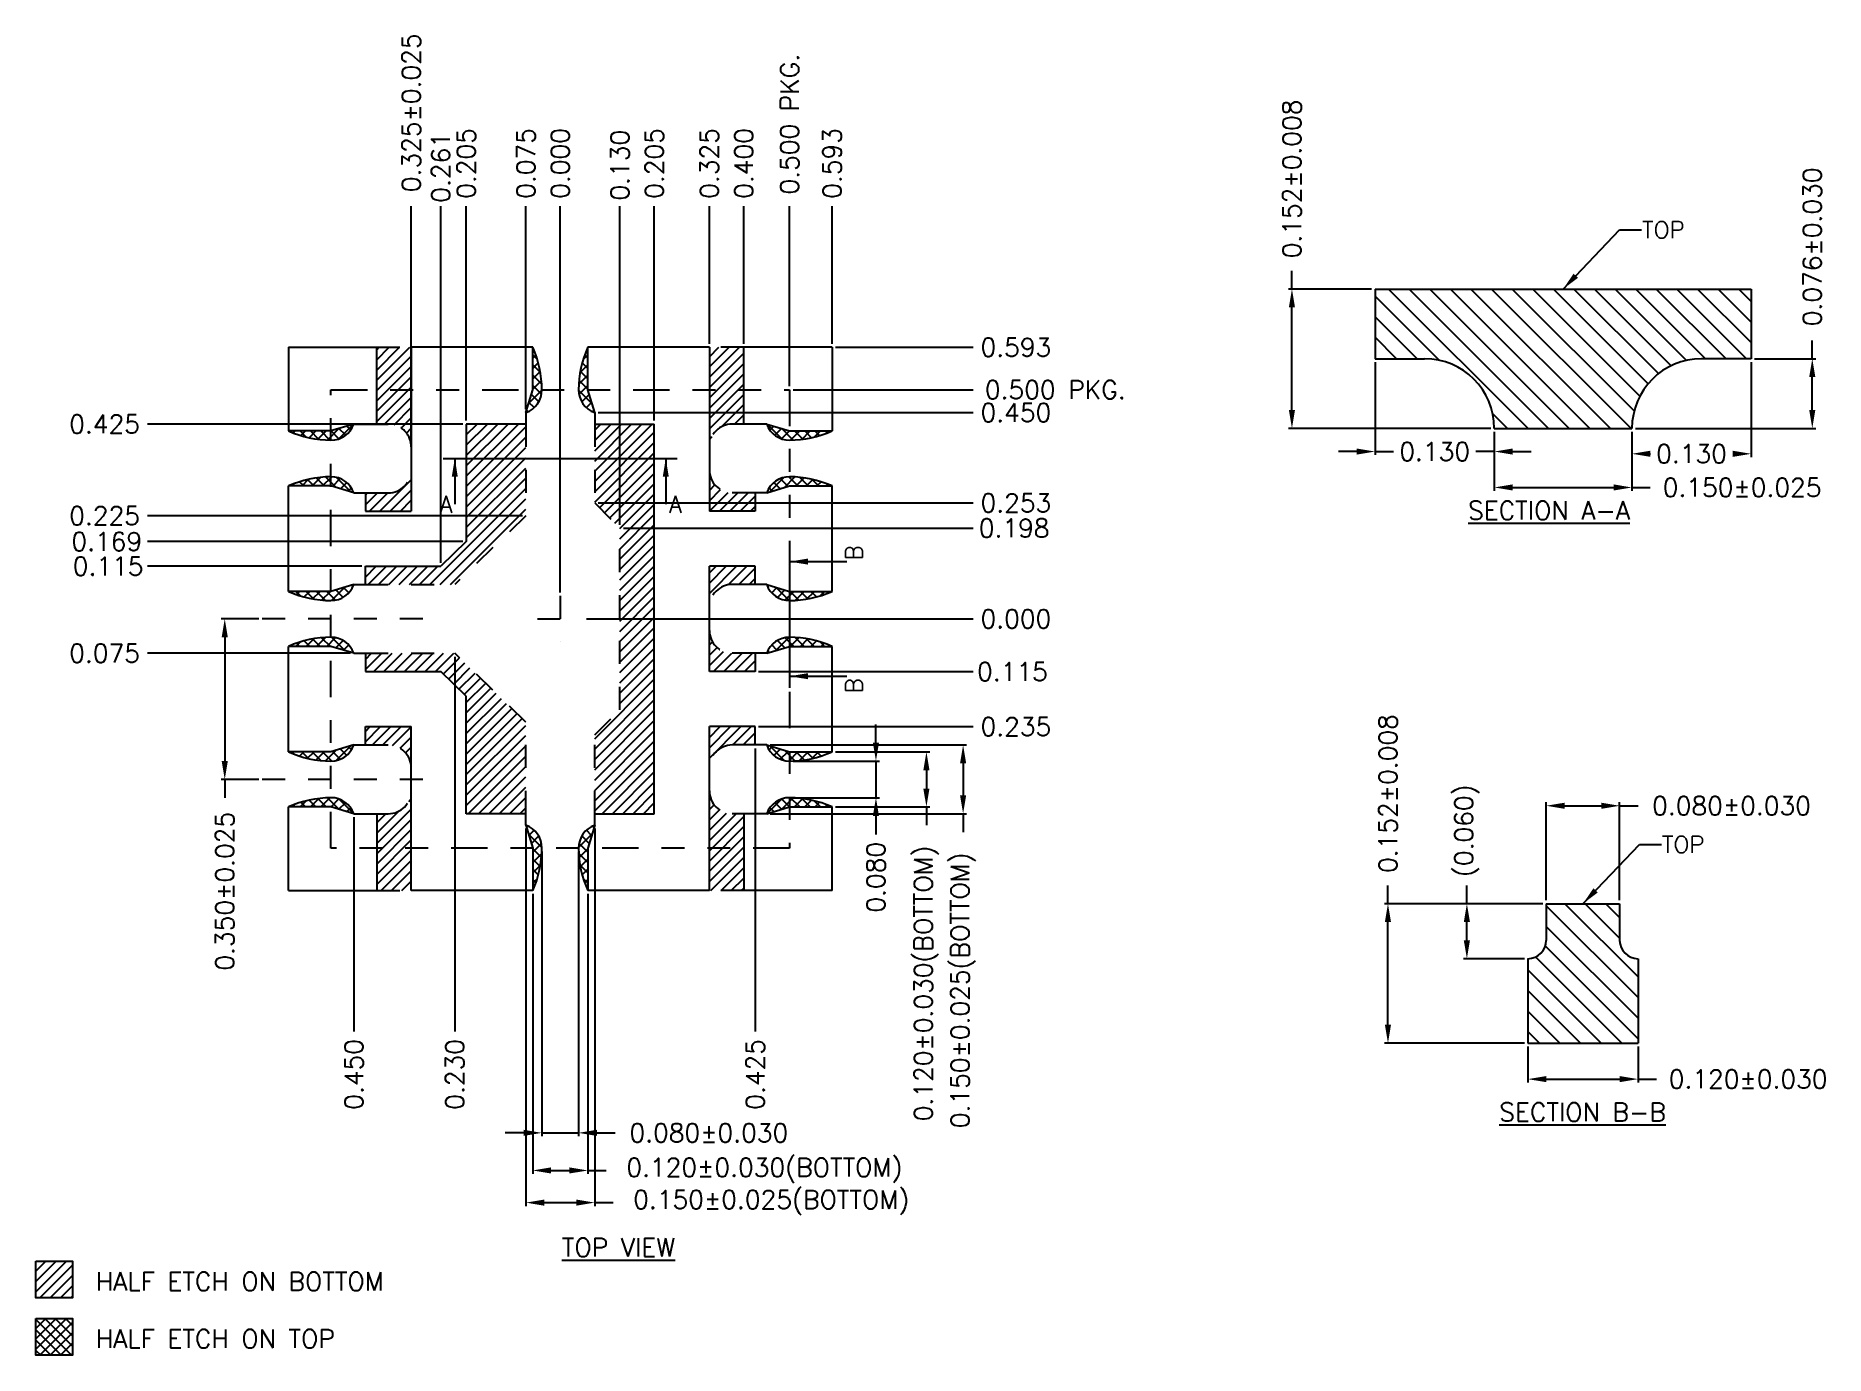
# Model space of a CAD drawing. Header units: millimetres. Extents: x 425.67 to 433.47, y 107.94 to 113.69.
import ezdxf
from ezdxf.enums import TextEntityAlignment as Align

# ---------------------------------------------------------------- set-up
doc = ezdxf.new("R2010")
doc.units = ezdxf.units.MM
doc.header["$LTSCALE"] = 0.5
doc.header["$PDMODE"] = 98
for name, pattern in [('CENTER', [50.8, 31.75, -6.35, 6.35, -6.35]), ('HIDDEN', [0.375, 0.25, -0.125]), ('PHANTOM2', [31.75, 15.875, -3.175, 3.175, -3.175, 3.175, -3.175])]:
    doc.linetypes.add(name, pattern=pattern)
for name, color, linetype in [('1D', 4, 'Continuous'), ('BTM', 7, 'HIDDEN'), ('CEN', 2, 'CENTER'), ('DIM', 3, 'Continuous'), ('HEB', 4, 'Continuous'), ('HET', 6, 'Continuous'), ('PKG', 1, 'PHANTOM2')]:
    doc.layers.add(name, color=color, linetype=linetype)
doc.styles.add('ADESK1', font='romans')
doc.styles.add('Chinese', font='SimSun.ttf', dxfattribs={"height": 5})
doc.styles.add('SIMPLEX', font='simplex.shx')
doc.dimstyles.new('Standard4', dxfattribs={"dimtxt": 0.08, "dimasz": 0.08, "dimexe": 0.015, "dimexo": 0.015, "dimgap": 0.027, "dimtad": 1, "dimdec": 3, "dimlfac": 0.5, "dimrnd": 0.0005, "dimzin": 1, "dimtxsty": 'SIMPLEX', "dimcen": 0.1905, "dimclrd": 256, "dimclre": 256, "dimclrt": 256, "dimazin": 3, "dimtp": 0.03, "dimtm": 0.05, "dimtfac": 0.8, "dimtdec": 3, "dimtmove": 0, "dimatfit": 3, "dimfxl": 0.05, "dimtzin": 4, "dimlwd": -1, "dimlwe": -1})
pattern_1 = [(45, (427.95316, 111.149152), (-0.02245064, 0.02245064), []), (135, (427.95316, 111.149152), (-0.02245064, -0.02245064), [])]

msp = doc.modelspace()

# ---------------------------------------------------------------- texts
at = {"style": 'ADESK1'}
for p in [(427.4274, 111.612), (428.4274, 111.612)]:
    msp.add_text('A', height=0.0736, dxfattribs=at).set_placement(p)
for p in [(429.2709, 111.4046), (429.2709, 110.8246)]:
    msp.add_text('B', height=0.0736, rotation=90, dxfattribs=at).set_placement(p)
at = {"layer": '1D', "style": 'ADESK1'}
for p in [(432.6705, 112.8095), (432.7569, 110.1281)]:
    msp.add_text('TOP', height=0.07363, dxfattribs=at).set_placement(p)
at = {"layer": '1D', "linetype": 'ByBlock', "style": 'SIMPLEX'}
msp.add_text('%%UTOP VIEW', height=0.08, dxfattribs=at).set_placement((427.96, 108.4073), align=Align.MIDDLE_LEFT)
at = {"layer": '1D', "ltscale": 0.1, "char_height": 0.08, "width": 0.838553, "attachment_point": 1, "style": 'Chinese'}
for s, insert in [('{\\Fsimplex|c0;\\LSECTION \\Fsimplex|c134;A\\Fsimplex|c0;-\\Fsimplex|c134;A}', (431.9115, 111.6625)), ('{\\Fsimplex|c0;\\LSECTION \\Fsimplex|c134;B\\Fsimplex|c0;-\\Fsimplex|c134;B}', (432.0475, 109.0377))]:
    msp.add_mtext(s, dxfattribs=dict(at, insert=insert))
at = {"layer": 'HEB', "linetype": 'ByBlock', "style": 'SIMPLEX'}
msp.add_text('HALF ETCH ON BOTTOM', height=0.08, dxfattribs=at).set_placement((425.928, 108.2589), align=Align.MIDDLE_LEFT)
at = {"layer": 'HET', "linetype": 'ByBlock', "style": 'SIMPLEX'}
msp.add_text('HALF ETCH ON TOP', height=0.08, dxfattribs=at).set_placement((425.928, 108.0089), align=Align.MIDDLE_LEFT)

# ---------------------------------------------------------------- blocks, each defined once
blk = doc.blocks.new('*D101')
at = {"layer": 'Defpoints', "color": 0, "ltscale": 0.001, "transparency": 16777216}
for p in [(428.9532, 112.1492), (429.7532, 112.1492), (427.9532, 111.1492)]:
    blk.add_point(p, dxfattribs=at)
at = {"layer": 'DIM', "ltscale": 0.001, "transparency": 16777216}
blk.add_line((428.9682, 112.1492), (429.7532, 112.1492), dxfattribs=at)
at = {"layer": 'DIM', "color": 1, "ltscale": 0.001, "transparency": 16777216, "insert": (430.1116, 112.1492), "char_height": 0.08, "attachment_point": 5, "style": 'SIMPLEX'}
blk.add_mtext('\\A1;0.500 PKG.', dxfattribs=at)
blk = doc.blocks.new('*D102')
at = {"layer": 'Defpoints', "color": 0, "ltscale": 0.001, "transparency": 16777216}
for p in [(428.9532, 112.9492), (428.9532, 112.1492), (427.9532, 111.1492)]:
    blk.add_point(p, dxfattribs=at)
at = {"layer": 'DIM', "ltscale": 0.001, "transparency": 16777216}
blk.add_line((428.9532, 112.1642), (428.9532, 112.9492), dxfattribs=at)
at = {"layer": 'DIM', "color": 1, "ltscale": 0.001, "transparency": 16777216, "insert": (428.9532, 113.3076), "char_height": 0.08, "attachment_point": 5, "rotation": 90, "style": 'SIMPLEX'}
blk.add_mtext('\\A1;0.500 PKG.', dxfattribs=at)
blk = doc.blocks.new('*D103')
at = {"layer": 'Defpoints', "color": 0, "ltscale": 0.001, "transparency": 16777216}
for p in [(429.1382, 112.3342), (429.7532, 112.3342), (427.9532, 111.1492)]:
    blk.add_point(p, dxfattribs=at)
at = {"layer": 'DIM', "ltscale": 0.001, "transparency": 16777216}
blk.add_line((429.1532, 112.3342), (429.7532, 112.3342), dxfattribs=at)
at = {"layer": 'DIM', "ltscale": 0.001, "transparency": 16777216, "insert": (429.9402, 112.3342), "char_height": 0.08, "attachment_point": 5, "style": 'SIMPLEX'}
blk.add_mtext('\\A1;0.593', dxfattribs=at)
blk = doc.blocks.new('*D104')
at = {"layer": 'Defpoints', "color": 0, "ltscale": 0.001, "transparency": 16777216}
for p in [(429.1382, 112.9492), (429.1382, 112.3342), (427.9532, 111.1492)]:
    blk.add_point(p, dxfattribs=at)
at = {"layer": 'DIM', "ltscale": 0.001, "transparency": 16777216}
blk.add_line((429.1382, 112.3492), (429.1382, 112.9492), dxfattribs=at)
at = {"layer": 'DIM', "ltscale": 0.001, "transparency": 16777216, "insert": (429.1382, 113.1362), "char_height": 0.08, "attachment_point": 5, "rotation": 90, "style": 'SIMPLEX'}
blk.add_mtext('\\A1;0.593', dxfattribs=at)
blk = doc.blocks.new('*D105')
at = {"layer": 'Defpoints', "color": 0, "ltscale": 0.001, "transparency": 16777216}
for p in [(427.9532, 112.9492), (427.9532, 111.2492), (427.9532, 111.1492)]:
    blk.add_point(p, dxfattribs=at)
at = {"layer": 'DIM', "ltscale": 0.001, "transparency": 16777216}
blk.add_line((427.9532, 111.2642), (427.9532, 112.9492), dxfattribs=at)
at = {"layer": 'DIM', "ltscale": 0.001, "transparency": 16777216, "insert": (427.9532, 113.1362), "char_height": 0.08, "attachment_point": 5, "rotation": 90, "style": 'SIMPLEX'}
blk.add_mtext('\\A1;0.000', dxfattribs=at)
blk = doc.blocks.new('*D106')
at = {"layer": 'Defpoints', "color": 0, "ltscale": 0.001, "transparency": 16777216}
for p in [(427.9532, 111.1492), (428.0532, 111.1492), (429.7532, 111.1492)]:
    blk.add_point(p, dxfattribs=at)
at = {"layer": 'DIM', "ltscale": 0.001, "transparency": 16777216}
blk.add_line((428.0682, 111.1492), (429.7532, 111.1492), dxfattribs=at)
at = {"layer": 'DIM', "ltscale": 0.001, "transparency": 16777216, "insert": (429.9402, 111.1492), "char_height": 0.08, "attachment_point": 5, "style": 'SIMPLEX'}
blk.add_mtext('\\A1;0.000', dxfattribs=at)
blk = doc.blocks.new('*D107')
at = {"layer": 'Defpoints', "color": 0, "ltscale": 0.001, "transparency": 16777216}
for p in [(428.7532, 112.9492), (428.7532, 112.3342), (427.9532, 111.1492)]:
    blk.add_point(p, dxfattribs=at)
at = {"layer": 'DIM', "ltscale": 0.001, "transparency": 16777216}
blk.add_line((428.7532, 112.3492), (428.7532, 112.9492), dxfattribs=at)
at = {"layer": 'DIM', "ltscale": 0.001, "transparency": 16777216, "insert": (428.7532, 113.1362), "char_height": 0.08, "attachment_point": 5, "rotation": 90, "style": 'SIMPLEX'}
blk.add_mtext('\\A1;0.400', dxfattribs=at)
blk = doc.blocks.new('*D108')
at = {"layer": 'Defpoints', "color": 0, "ltscale": 0.001, "transparency": 16777216}
for p in [(428.6032, 112.9492), (428.6032, 112.3342), (427.9532, 111.1492)]:
    blk.add_point(p, dxfattribs=at)
at = {"layer": 'DIM', "ltscale": 0.001, "transparency": 16777216}
blk.add_line((428.6032, 112.3492), (428.6032, 112.9492), dxfattribs=at)
at = {"layer": 'DIM', "ltscale": 0.001, "transparency": 16777216, "insert": (428.6032, 113.1362), "char_height": 0.08, "attachment_point": 5, "rotation": 90, "style": 'SIMPLEX'}
blk.add_mtext('\\A1;0.325', dxfattribs=at)
blk = doc.blocks.new('*D109')
at = {"layer": 'Defpoints', "color": 0, "ltscale": 0.001, "transparency": 16777216}
for p in [(428.3632, 112.9492), (428.3632, 111.9992), (427.9532, 111.1492)]:
    blk.add_point(p, dxfattribs=at)
at = {"layer": 'DIM', "ltscale": 0.001, "transparency": 16777216}
blk.add_line((428.3632, 112.0142), (428.3632, 112.9492), dxfattribs=at)
at = {"layer": 'DIM', "ltscale": 0.001, "transparency": 16777216, "insert": (428.3632, 113.1362), "char_height": 0.08, "attachment_point": 5, "rotation": 90, "style": 'SIMPLEX'}
blk.add_mtext('\\A1;0.205', dxfattribs=at)
blk = doc.blocks.new('*D110')
at = {"layer": 'Defpoints', "color": 0, "ltscale": 0.001, "transparency": 16777216}
for p in [(428.2132, 112.9492), (428.2132, 111.5452), (427.9532, 111.1492)]:
    blk.add_point(p, dxfattribs=at)
at = {"layer": 'DIM', "ltscale": 0.001, "transparency": 16777216}
blk.add_line((428.2132, 111.5602), (428.2132, 112.9492), dxfattribs=at)
at = {"layer": 'DIM', "ltscale": 0.001, "transparency": 16777216, "insert": (428.2132, 113.1285), "char_height": 0.08, "attachment_point": 5, "rotation": 90, "style": 'SIMPLEX'}
blk.add_mtext('\\A1;0.130', dxfattribs=at)
blk = doc.blocks.new('*D111')
at = {"layer": 'Defpoints', "color": 0, "ltscale": 0.001, "transparency": 16777216}
for p in [(428.2132, 111.5452), (429.7532, 111.5452), (427.9532, 111.1492)]:
    blk.add_point(p, dxfattribs=at)
at = {"layer": 'DIM', "ltscale": 0.001, "transparency": 16777216}
blk.add_line((428.2282, 111.5452), (429.7532, 111.5452), dxfattribs=at)
at = {"layer": 'DIM', "ltscale": 0.001, "transparency": 16777216, "insert": (429.9325, 111.5452), "char_height": 0.08, "attachment_point": 5, "style": 'SIMPLEX'}
blk.add_mtext('\\A1;0.198', dxfattribs=at)
blk = doc.blocks.new('*D112')
at = {"layer": 'Defpoints', "color": 0, "ltscale": 0.001, "transparency": 16777216}
for p in [(428.1032, 111.6552), (429.7532, 111.6552), (427.9532, 111.1492)]:
    blk.add_point(p, dxfattribs=at)
at = {"layer": 'DIM', "ltscale": 0.001, "transparency": 16777216}
blk.add_line((428.1182, 111.6552), (429.7532, 111.6552), dxfattribs=at)
at = {"layer": 'DIM', "ltscale": 0.001, "transparency": 16777216, "insert": (429.9402, 111.6552), "char_height": 0.08, "attachment_point": 5, "style": 'SIMPLEX'}
blk.add_mtext('\\A1;0.253', dxfattribs=at)
blk = doc.blocks.new('*D113')
at = {"layer": 'Defpoints', "color": 0, "ltscale": 0.001, "transparency": 16777216}
for p in [(426.1532, 111.5992), (427.8032, 111.5992), (427.9532, 111.1492)]:
    blk.add_point(p, dxfattribs=at)
at = {"layer": 'DIM', "ltscale": 0.001, "transparency": 16777216}
blk.add_line((427.7882, 111.5992), (426.1532, 111.5992), dxfattribs=at)
at = {"layer": 'DIM', "ltscale": 0.001, "transparency": 16777216, "insert": (425.9662, 111.5992), "char_height": 0.08, "attachment_point": 5, "style": 'SIMPLEX'}
blk.add_mtext('\\A1;0.225', dxfattribs=at)
blk = doc.blocks.new('*D114')
at = {"layer": 'Defpoints', "color": 0, "ltscale": 0.001, "transparency": 16777216}
for p in [(426.1532, 111.3792), (427.1032, 111.3792), (427.9532, 111.1492)]:
    blk.add_point(p, dxfattribs=at)
at = {"layer": 'DIM', "ltscale": 0.001, "transparency": 16777216}
blk.add_line((427.0882, 111.3792), (426.1532, 111.3792), dxfattribs=at)
at = {"layer": 'DIM', "ltscale": 0.001, "transparency": 16777216, "insert": (425.9814, 111.3792), "char_height": 0.08, "attachment_point": 5, "style": 'SIMPLEX'}
blk.add_mtext('\\A1;0.115', dxfattribs=at)
blk = doc.blocks.new('*D115')
at = {"layer": 'Defpoints', "color": 0, "ltscale": 0.001, "transparency": 16777216}
for p in [(427.9532, 111.1492), (428.8032, 110.9192), (429.7532, 110.9192)]:
    blk.add_point(p, dxfattribs=at)
at = {"layer": 'DIM', "ltscale": 0.001, "transparency": 16777216}
blk.add_line((428.8182, 110.9192), (429.7532, 110.9192), dxfattribs=at)
at = {"layer": 'DIM', "ltscale": 0.001, "transparency": 16777216, "insert": (429.9249, 110.9192), "char_height": 0.08, "attachment_point": 5, "style": 'SIMPLEX'}
blk.add_mtext('\\A1;0.115', dxfattribs=at)
blk = doc.blocks.new('*D116')
at = {"layer": 'Defpoints', "color": 0, "ltscale": 0.001, "transparency": 16777216}
for p in [(427.9532, 111.1492), (428.8032, 110.6792), (429.7532, 110.6792)]:
    blk.add_point(p, dxfattribs=at)
at = {"layer": 'DIM', "ltscale": 0.001, "transparency": 16777216}
blk.add_line((428.8182, 110.6792), (429.7532, 110.6792), dxfattribs=at)
at = {"layer": 'DIM', "ltscale": 0.001, "transparency": 16777216, "insert": (429.9402, 110.6792), "char_height": 0.08, "attachment_point": 5, "style": 'SIMPLEX'}
blk.add_mtext('\\A1;0.235', dxfattribs=at)
blk = doc.blocks.new('*D117')
at = {"layer": 'Defpoints', "color": 0, "ltscale": 0.001, "transparency": 16777216}
for p in [(427.9532, 111.1492), (428.8032, 110.5992), (428.8032, 109.3492)]:
    blk.add_point(p, dxfattribs=at)
at = {"layer": 'DIM', "ltscale": 0.001, "transparency": 16777216}
blk.add_line((428.8032, 110.5842), (428.8032, 109.3492), dxfattribs=at)
at = {"layer": 'DIM', "ltscale": 0.001, "transparency": 16777216, "insert": (428.8032, 109.1622), "char_height": 0.08, "attachment_point": 5, "rotation": 90, "style": 'SIMPLEX'}
blk.add_mtext('\\A1;0.425', dxfattribs=at)
blk = doc.blocks.new('*D118')
at = {"layer": 'Defpoints', "color": 0, "ltscale": 0.001, "transparency": 16777216}
for p in [(427.5432, 112.9492), (427.5432, 111.9992), (427.9532, 111.1492)]:
    blk.add_point(p, dxfattribs=at)
at = {"layer": 'DIM', "ltscale": 0.001, "transparency": 16777216}
blk.add_line((427.5432, 112.0142), (427.5432, 112.9492), dxfattribs=at)
at = {"layer": 'DIM', "ltscale": 0.001, "transparency": 16777216, "insert": (427.5432, 113.1362), "char_height": 0.08, "attachment_point": 5, "rotation": 90, "style": 'SIMPLEX'}
blk.add_mtext('\\A1;0.205', dxfattribs=at)
blk = doc.blocks.new('*D119')
at = {"layer": 'Defpoints', "color": 0, "ltscale": 0.001, "transparency": 16777216}
for p in [(427.9532, 111.1492), (427.4932, 110.9992), (427.4932, 109.3492)]:
    blk.add_point(p, dxfattribs=at)
at = {"layer": 'DIM', "ltscale": 0.001, "transparency": 16777216}
blk.add_line((427.4932, 110.9842), (427.4932, 109.3492), dxfattribs=at)
at = {"layer": 'DIM', "ltscale": 0.001, "transparency": 16777216, "insert": (427.4932, 109.1622), "char_height": 0.08, "attachment_point": 5, "rotation": 90, "style": 'SIMPLEX'}
blk.add_mtext('\\A1;0.230', dxfattribs=at)
blk = doc.blocks.new('*D120')
at = {"layer": 'Defpoints', "color": 0, "ltscale": 0.001, "transparency": 16777216}
for p in [(427.432, 112.9492), (427.432, 111.3792), (427.9532, 111.1492)]:
    blk.add_point(p, dxfattribs=at)
at = {"layer": 'DIM', "ltscale": 0.001, "transparency": 16777216}
blk.add_line((427.432, 111.3942), (427.432, 112.9492), dxfattribs=at)
at = {"layer": 'DIM', "ltscale": 0.001, "transparency": 16777216, "insert": (427.432, 113.119), "char_height": 0.08, "attachment_point": 5, "rotation": 90, "style": 'SIMPLEX'}
blk.add_mtext('\\A1;0.261', dxfattribs=at)
blk = doc.blocks.new('*D121')
at = {"layer": 'Defpoints', "color": 0, "ltscale": 0.001, "transparency": 16777216}
for p in [(426.1532, 111.4867), (427.5432, 111.4867), (427.9532, 111.1492)]:
    blk.add_point(p, dxfattribs=at)
at = {"layer": 'DIM', "ltscale": 0.001, "transparency": 16777216}
blk.add_line((427.5282, 111.4867), (426.1532, 111.4867), dxfattribs=at)
at = {"layer": 'DIM', "ltscale": 0.001, "transparency": 16777216, "insert": (425.9757, 111.4867), "char_height": 0.08, "attachment_point": 5, "style": 'SIMPLEX'}
blk.add_mtext('\\A1;0.169', dxfattribs=at)
blk = doc.blocks.new('*D122')
at = {"layer": 'Defpoints', "color": 0, "ltscale": 0.001, "transparency": 16777216}
for p in [(427.9532, 111.1492), (426.1532, 110.9992), (427.0532, 110.9992)]:
    blk.add_point(p, dxfattribs=at)
at = {"layer": 'DIM', "ltscale": 0.001, "transparency": 16777216}
blk.add_line((427.0382, 110.9992), (426.1532, 110.9992), dxfattribs=at)
at = {"layer": 'DIM', "ltscale": 0.001, "transparency": 16777216, "insert": (425.9662, 110.9992), "char_height": 0.08, "attachment_point": 5, "style": 'SIMPLEX'}
blk.add_mtext('\\A1;0.075', dxfattribs=at)
blk = doc.blocks.new('*D123')
at = {"layer": 'Defpoints', "color": 0, "ltscale": 0.001, "transparency": 16777216}
for p in [(427.8032, 112.9492), (427.8032, 112.0492), (427.9532, 111.1492)]:
    blk.add_point(p, dxfattribs=at)
at = {"layer": 'DIM', "ltscale": 0.001, "transparency": 16777216}
blk.add_line((427.8032, 112.0642), (427.8032, 112.9492), dxfattribs=at)
at = {"layer": 'DIM', "ltscale": 0.001, "transparency": 16777216, "insert": (427.8032, 113.1362), "char_height": 0.08, "attachment_point": 5, "rotation": 90, "style": 'SIMPLEX'}
blk.add_mtext('\\A1;0.075', dxfattribs=at)
blk = doc.blocks.new('*D124')
at = {"layer": 'Defpoints', "color": 0, "ltscale": 0.001, "transparency": 16777216}
for p in [(426.1532, 111.9992), (427.5432, 111.9992), (427.9532, 111.1492)]:
    blk.add_point(p, dxfattribs=at)
at = {"layer": 'DIM', "ltscale": 0.001, "transparency": 16777216}
blk.add_line((427.5282, 111.9992), (426.1532, 111.9992), dxfattribs=at)
at = {"layer": 'DIM', "ltscale": 0.001, "transparency": 16777216, "insert": (425.9662, 111.9992), "char_height": 0.08, "attachment_point": 5, "style": 'SIMPLEX'}
blk.add_mtext('\\A1;0.425', dxfattribs=at)
blk = doc.blocks.new('*D125')
at = {"layer": 'Defpoints', "color": 0, "ltscale": 0.001, "transparency": 16777216}
for p in [(427.9532, 111.1492), (427.0532, 110.2992), (427.0532, 109.3492)]:
    blk.add_point(p, dxfattribs=at)
at = {"layer": 'DIM', "ltscale": 0.001, "transparency": 16777216}
blk.add_line((427.0532, 110.2842), (427.0532, 109.3492), dxfattribs=at)
at = {"layer": 'DIM', "ltscale": 0.001, "transparency": 16777216, "insert": (427.0532, 109.1622), "char_height": 0.08, "attachment_point": 5, "rotation": 90, "style": 'SIMPLEX'}
blk.add_mtext('\\A1;0.450', dxfattribs=at)
blk = doc.blocks.new('*D126')
at = {"layer": 'Defpoints', "color": 0, "ltscale": 0.001, "transparency": 16777216}
for p in [(428.1032, 112.0492), (429.7532, 112.0492), (427.9532, 111.1492)]:
    blk.add_point(p, dxfattribs=at)
at = {"layer": 'DIM', "ltscale": 0.001, "transparency": 16777216}
blk.add_line((428.1182, 112.0492), (429.7532, 112.0492), dxfattribs=at)
at = {"layer": 'DIM', "ltscale": 0.001, "transparency": 16777216, "insert": (429.9402, 112.0492), "char_height": 0.08, "attachment_point": 5, "style": 'SIMPLEX'}
blk.add_mtext('\\A1;0.450', dxfattribs=at)
blk = doc.blocks.new('*D127')
at = {"layer": 'Defpoints', "color": 0, "ltscale": 0.001, "transparency": 16777216}
for p in [(428.8532, 110.5992), (428.8532, 110.2992), (429.7098, 110.2992)]:
    blk.add_point(p, dxfattribs=at)
at = {"layer": 'DIM', "ltscale": 0.001, "transparency": 16777216}
for p, q in [((428.8682, 110.5992), (429.7248, 110.5992)), ((429.7098, 110.5192), (429.7098, 110.3792)), ((428.8682, 110.2992), (429.7248, 110.2992)), ((429.7098, 110.2992), (429.7098, 110.2192))]:
    blk.add_line(p, q, dxfattribs=at)
for points in [[(429.6965, 110.5192), (429.7231, 110.5192), (429.7098, 110.5992)], [(429.6965, 110.3792), (429.7231, 110.3792), (429.7098, 110.2992)]]:
    blk.add_solid(points, dxfattribs=at)
at = {"layer": 'DIM', "ltscale": 0.001, "transparency": 16777216, "insert": (429.7098, 109.5293), "char_height": 0.08, "attachment_point": 5, "rotation": 90, "style": 'SIMPLEX'}
blk.add_mtext('\\A1;0.150%%p0.025(BOTTOM)', dxfattribs=at)
blk = doc.blocks.new('*D128')
at = {"layer": 'Defpoints', "color": 0, "ltscale": 0.001, "transparency": 16777216}
for p in [(429.1382, 110.5692), (429.1382, 110.3292), (429.5497, 110.3292)]:
    blk.add_point(p, dxfattribs=at)
at = {"layer": 'DIM', "ltscale": 0.001, "transparency": 16777216}
for p, q in [((429.1532, 110.5692), (429.5647, 110.5692)), ((429.5497, 110.4892), (429.5497, 110.4092)), ((429.1532, 110.3292), (429.5647, 110.3292)), ((429.5497, 110.3292), (429.5497, 110.2492))]:
    blk.add_line(p, q, dxfattribs=at)
for points in [[(429.5363, 110.4892), (429.563, 110.4892), (429.5497, 110.5692)], [(429.5363, 110.4092), (429.563, 110.4092), (429.5497, 110.3292)]]:
    blk.add_solid(points, dxfattribs=at)
at = {"layer": 'DIM', "ltscale": 0.001, "transparency": 16777216, "insert": (429.5497, 109.5593), "char_height": 0.08, "attachment_point": 5, "rotation": 90, "style": 'SIMPLEX'}
blk.add_mtext('\\A1;0.120%%P0.030(BOTTOM)', dxfattribs=at)
blk = doc.blocks.new('*D129')
at = {"layer": 'Defpoints', "color": 0, "ltscale": 0.001, "transparency": 16777216}
for p in [(428.9532, 110.5292), (428.9532, 110.3692), (429.3296, 110.3692)]:
    blk.add_point(p, dxfattribs=at)
at = {"layer": 'DIM', "ltscale": 0.001, "transparency": 16777216}
for p, q in [((429.3296, 110.6092), (429.3296, 110.6892)), ((428.9682, 110.5292), (429.3446, 110.5292)), ((429.3296, 110.5292), (429.3296, 110.3692)), ((428.9682, 110.3692), (429.3446, 110.3692)), ((429.3296, 110.2892), (429.3296, 110.2092))]:
    blk.add_line(p, q, dxfattribs=at)
for points in [[(429.3163, 110.6092), (429.3429, 110.6092), (429.3296, 110.5292)], [(429.3163, 110.2892), (429.3429, 110.2892), (429.3296, 110.3692)]]:
    blk.add_solid(points, dxfattribs=at)
at = {"layer": 'DIM', "ltscale": 0.001, "transparency": 16777216, "insert": (429.3296, 110.0222), "char_height": 0.08, "attachment_point": 5, "rotation": 90, "style": 'SIMPLEX'}
blk.add_mtext('\\A1;0.080', dxfattribs=at)
blk = doc.blocks.new('*D130')
at = {"layer": 'Defpoints', "color": 0, "ltscale": 0.001, "transparency": 16777216}
for p in [(427.8032, 110.2492), (428.1032, 110.2492), (428.1032, 108.6028)]:
    blk.add_point(p, dxfattribs=at)
at = {"layer": 'DIM', "ltscale": 0.001, "transparency": 16777216}
for p, q in [((427.8032, 110.2342), (427.8032, 108.5878)), ((428.1032, 110.2342), (428.1032, 108.5878)), ((427.8832, 108.6028), (428.0232, 108.6028)), ((428.1032, 108.6028), (428.1832, 108.6028))]:
    blk.add_line(p, q, dxfattribs=at)
for points in [[(427.8832, 108.6161), (427.8832, 108.5894), (427.8032, 108.6028)], [(428.0232, 108.6161), (428.0232, 108.5894), (428.1032, 108.6028)]]:
    blk.add_solid(points, dxfattribs=at)
at = {"layer": 'DIM', "ltscale": 0.001, "transparency": 16777216, "insert": (428.873, 108.6028), "char_height": 0.08, "attachment_point": 5, "style": 'SIMPLEX'}
blk.add_mtext('\\A1;0.150%%p0.025(BOTTOM)', dxfattribs=at)
blk = doc.blocks.new('*D132')
at = {"ltscale": 0.5, "transparency": 16777216}
for p, q in [((432.0262, 111.9653), (432.0262, 111.7076)), ((432.6262, 111.9653), (432.6262, 111.7076)), ((432.1062, 111.7226), (432.5462, 111.7226)), ((432.6262, 111.7226), (432.7062, 111.7226))]:
    blk.add_line(p, q, dxfattribs=at)
for points in [[(432.1062, 111.736), (432.1062, 111.7093), (432.0262, 111.7226)], [(432.5462, 111.736), (432.5462, 111.7093), (432.6262, 111.7226)]]:
    blk.add_solid(points, dxfattribs=at)
at = {"layer": 'Defpoints', "color": 0, "ltscale": 0.5, "transparency": 16777216}
for p in [(432.0262, 111.9803), (432.6262, 111.9803), (432.6262, 111.7226)]:
    blk.add_point(p, dxfattribs=at)
at = {"ltscale": 0.5, "transparency": 16777216, "insert": (433.1066, 111.7226), "char_height": 0.08, "attachment_point": 5, "style": 'SIMPLEX'}
blk.add_mtext('\\A1;0.150%%p0.025', dxfattribs=at)
blk = doc.blocks.new('*D133')
at = {"ltscale": 0.5, "transparency": 16777216}
for p, q in [((433.1462, 112.2693), (433.1462, 111.8545)), ((432.6262, 111.9653), (432.6262, 111.8545)), ((432.7062, 111.8695), (432.7069, 111.8695)), ((433.0662, 111.8695), (433.0656, 111.8695))]:
    blk.add_line(p, q, dxfattribs=at)
for points in [[(432.7062, 111.8828), (432.7062, 111.8562), (432.6262, 111.8695)], [(433.0662, 111.8828), (433.0662, 111.8562), (433.1462, 111.8695)]]:
    blk.add_solid(points, dxfattribs=at)
at = {"layer": 'Defpoints', "color": 0, "ltscale": 0.5, "transparency": 16777216}
for p in [(433.1462, 112.2843), (432.6262, 111.9803), (433.1462, 111.8695)]:
    blk.add_point(p, dxfattribs=at)
at = {"ltscale": 0.5, "transparency": 16777216, "insert": (432.8862, 111.8695), "char_height": 0.08, "attachment_point": 5, "style": 'SIMPLEX'}
blk.add_mtext('\\A1;0.130', dxfattribs=at)
blk = doc.blocks.new('*D134')
at = {"ltscale": 0.5, "transparency": 16777216}
for p, q in [((431.5062, 112.2693), (431.5062, 111.8643)), ((432.0262, 111.9653), (432.0262, 111.8643)), ((431.4262, 111.8793), (431.3462, 111.8793)), ((431.5062, 111.8793), (431.5869, 111.8793)), ((432.0262, 111.8793), (431.9456, 111.8793)), ((432.1062, 111.8793), (432.1862, 111.8793))]:
    blk.add_line(p, q, dxfattribs=at)
for points in [[(431.4262, 111.8926), (431.4262, 111.8659), (431.5062, 111.8793)], [(432.1062, 111.8926), (432.1062, 111.8659), (432.0262, 111.8793)]]:
    blk.add_solid(points, dxfattribs=at)
at = {"layer": 'Defpoints', "color": 0, "ltscale": 0.5, "transparency": 16777216}
for p in [(431.5062, 112.2843), (432.0262, 111.9803), (431.5062, 111.8793)]:
    blk.add_point(p, dxfattribs=at)
at = {"ltscale": 0.5, "transparency": 16777216, "insert": (431.7662, 111.8793), "char_height": 0.08, "attachment_point": 5, "style": 'SIMPLEX'}
blk.add_mtext('\\A1;0.130', dxfattribs=at)
blk = doc.blocks.new('*D135')
at = {"ltscale": 0.5, "transparency": 16777216}
for p, q in [((431.1436, 112.5883), (431.1436, 112.6683)), ((431.4912, 112.5883), (431.1286, 112.5883)), ((431.1436, 112.0603), (431.1436, 112.5083)), ((432.0112, 111.9803), (431.1286, 111.9803))]:
    blk.add_line(p, q, dxfattribs=at)
for points in [[(431.1303, 112.5083), (431.1569, 112.5083), (431.1436, 112.5883)], [(431.1303, 112.0603), (431.1569, 112.0603), (431.1436, 111.9803)]]:
    blk.add_solid(points, dxfattribs=at)
at = {"layer": 'Defpoints', "color": 0, "ltscale": 0.5, "transparency": 16777216}
for p in [(431.1436, 112.5883), (431.5062, 112.5883), (432.0262, 111.9803)]:
    blk.add_point(p, dxfattribs=at)
at = {"ltscale": 0.5, "transparency": 16777216, "insert": (431.1436, 113.0686), "char_height": 0.08, "attachment_point": 5, "rotation": 90, "style": 'SIMPLEX'}
blk.add_mtext('\\A1;0.152%%p0.008', dxfattribs=at)
blk = doc.blocks.new('*D136')
at = {"ltscale": 0.5, "transparency": 16777216}
for p, q in [((433.4126, 112.2843), (433.4126, 112.3643)), ((433.1612, 112.2843), (433.4276, 112.2843)), ((433.4126, 112.0603), (433.4126, 112.2043)), ((432.6412, 111.9803), (433.4276, 111.9803))]:
    blk.add_line(p, q, dxfattribs=at)
for points in [[(433.3993, 112.2043), (433.4259, 112.2043), (433.4126, 112.2843)], [(433.3993, 112.0603), (433.4259, 112.0603), (433.4126, 111.9803)]]:
    blk.add_solid(points, dxfattribs=at)
at = {"layer": 'Defpoints', "color": 0, "ltscale": 0.5, "transparency": 16777216}
for p in [(433.1462, 112.2843), (433.4126, 112.2843), (432.6262, 111.9803)]:
    blk.add_point(p, dxfattribs=at)
at = {"ltscale": 0.5, "transparency": 16777216, "insert": (433.4126, 112.7722), "char_height": 0.08, "attachment_point": 5, "rotation": 90, "style": 'SIMPLEX'}
blk.add_mtext('\\A1;0.076%%p0.030', dxfattribs=at)
blk = doc.blocks.new('*D131')
at = {"ltscale": 0.5, "transparency": 16777216}
for p, q in [((431.9065, 109.9069), (431.9065, 109.9869)), ((432.2377, 109.9069), (431.8915, 109.9069)), ((431.9065, 109.7469), (431.9065, 109.8269)), ((432.1577, 109.6669), (431.8915, 109.6669))]:
    blk.add_line(p, q, dxfattribs=at)
for points in [[(431.8931, 109.8269), (431.9198, 109.8269), (431.9065, 109.9069)], [(431.8931, 109.7469), (431.9198, 109.7469), (431.9065, 109.6669)]]:
    blk.add_solid(points, dxfattribs=at)
at = {"layer": 'Defpoints', "color": 0, "ltscale": 0.5, "transparency": 16777216}
for p in [(431.9065, 109.9069), (432.2527, 109.9069), (432.1727, 109.6669)]:
    blk.add_point(p, dxfattribs=at)
at = {"ltscale": 0.5, "transparency": 16777216, "insert": (431.9065, 110.2253), "char_height": 0.08, "attachment_point": 5, "rotation": 90, "style": 'SIMPLEX'}
blk.add_mtext('\\A1;(0.060)', dxfattribs=at)
blk = doc.blocks.new('*D137')
at = {"ltscale": 0.5, "transparency": 16777216}
for p, q in [((432.2527, 109.9219), (432.2527, 110.3491)), ((432.3327, 110.3341), (432.4927, 110.3341)), ((432.5727, 109.9219), (432.5727, 110.3491)), ((432.5727, 110.3341), (432.6527, 110.3341))]:
    blk.add_line(p, q, dxfattribs=at)
for points in [[(432.3327, 110.3474), (432.3327, 110.3207), (432.2527, 110.3341)], [(432.4927, 110.3474), (432.4927, 110.3207), (432.5727, 110.3341)]]:
    blk.add_solid(points, dxfattribs=at)
at = {"layer": 'Defpoints', "color": 0, "ltscale": 0.5, "transparency": 16777216}
for p in [(432.5727, 110.3341), (432.2527, 109.9069), (432.5727, 109.9069)]:
    blk.add_point(p, dxfattribs=at)
at = {"ltscale": 0.5, "transparency": 16777216, "insert": (433.0607, 110.3341), "char_height": 0.08, "attachment_point": 5, "style": 'SIMPLEX'}
blk.add_mtext('\\A1;0.080%%p0.030', dxfattribs=at)
blk = doc.blocks.new('*D138')
at = {"ltscale": 0.5, "transparency": 16777216}
for p, q in [((432.1727, 109.2839), (432.1727, 109.1265)), ((432.6527, 109.2839), (432.6527, 109.1265)), ((432.2527, 109.1415), (432.5727, 109.1415)), ((432.6527, 109.1415), (432.7327, 109.1415))]:
    blk.add_line(p, q, dxfattribs=at)
for points in [[(432.2527, 109.1549), (432.2527, 109.1282), (432.1727, 109.1415)], [(432.5727, 109.1549), (432.5727, 109.1282), (432.6527, 109.1415)]]:
    blk.add_solid(points, dxfattribs=at)
at = {"layer": 'Defpoints', "color": 0, "ltscale": 0.5, "transparency": 16777216}
for p in [(432.1727, 109.2989), (432.6527, 109.2989), (432.6527, 109.1415)]:
    blk.add_point(p, dxfattribs=at)
at = {"ltscale": 0.5, "transparency": 16777216, "insert": (433.133, 109.1415), "char_height": 0.08, "attachment_point": 5, "style": 'SIMPLEX'}
blk.add_mtext('\\A1;0.120%%p0.030', dxfattribs=at)
blk = doc.blocks.new('*D139')
at = {"ltscale": 0.5, "transparency": 16777216}
for p, q in [((431.5624, 109.9069), (431.5624, 109.9869)), ((432.2377, 109.9069), (431.5474, 109.9069)), ((431.5624, 109.3789), (431.5624, 109.8269)), ((432.1577, 109.2989), (431.5474, 109.2989))]:
    blk.add_line(p, q, dxfattribs=at)
for points in [[(431.549, 109.8269), (431.5757, 109.8269), (431.5624, 109.9069)], [(431.549, 109.3789), (431.5757, 109.3789), (431.5624, 109.2989)]]:
    blk.add_solid(points, dxfattribs=at)
at = {"layer": 'Defpoints', "color": 0, "ltscale": 0.5, "transparency": 16777216}
for p in [(431.5624, 109.9069), (432.2527, 109.9069), (432.1727, 109.2989)]:
    blk.add_point(p, dxfattribs=at)
at = {"ltscale": 0.5, "transparency": 16777216, "insert": (431.5624, 110.3872), "char_height": 0.08, "attachment_point": 5, "rotation": 90, "style": 'SIMPLEX'}
blk.add_mtext('\\A1;0.152%%p0.008', dxfattribs=at)
blk = doc.blocks.new('*D140')
at = {"layer": 'Defpoints', "color": 0, "ltscale": 0.001, "transparency": 16777216}
for p in [(426.6532, 111.1492), (426.4901, 110.4492), (426.6532, 110.4492)]:
    blk.add_point(p, dxfattribs=at)
at = {"layer": 'DIM', "ltscale": 0.001, "transparency": 16777216}
for p, q in [((426.6382, 111.1492), (426.4751, 111.1492)), ((426.4901, 111.0692), (426.4901, 110.5292)), ((426.6382, 110.4492), (426.4751, 110.4492)), ((426.4901, 110.4492), (426.4901, 110.3692))]:
    blk.add_line(p, q, dxfattribs=at)
for points in [[(426.4767, 111.0692), (426.5034, 111.0692), (426.4901, 111.1492)], [(426.4767, 110.5292), (426.5034, 110.5292), (426.4901, 110.4492)]]:
    blk.add_solid(points, dxfattribs=at)
at = {"layer": 'DIM', "ltscale": 0.001, "transparency": 16777216, "insert": (426.4901, 109.9612), "char_height": 0.08, "attachment_point": 5, "rotation": 90, "style": 'SIMPLEX'}
blk.add_mtext('\\A1;0.350%%P0.025', dxfattribs=at)
blk = doc.blocks.new('*D141')
at = {"layer": 'Defpoints', "color": 0, "ltscale": 0.001, "transparency": 16777216}
for p in [(427.8332, 109.9642), (428.0732, 109.9642), (428.0732, 108.7431)]:
    blk.add_point(p, dxfattribs=at)
at = {"layer": 'DIM', "ltscale": 0.001, "transparency": 16777216}
for p, q in [((427.8332, 109.9492), (427.8332, 108.7281)), ((428.0732, 109.9492), (428.0732, 108.7281)), ((427.9132, 108.7431), (427.9932, 108.7431)), ((428.0732, 108.7431), (428.1532, 108.7431))]:
    blk.add_line(p, q, dxfattribs=at)
for points in [[(427.9132, 108.7565), (427.9132, 108.7298), (427.8332, 108.7431)], [(427.9932, 108.7565), (427.9932, 108.7298), (428.0732, 108.7431)]]:
    blk.add_solid(points, dxfattribs=at)
at = {"layer": 'DIM', "ltscale": 0.001, "transparency": 16777216, "insert": (428.843, 108.7431), "char_height": 0.08, "attachment_point": 5, "style": 'SIMPLEX'}
blk.add_mtext('\\A1;0.120%%P0.030(BOTTOM)', dxfattribs=at)
blk = doc.blocks.new('*D142')
at = {"layer": 'Defpoints', "color": 0, "ltscale": 0.001, "transparency": 16777216}
for p in [(427.8732, 110.1492), (428.0332, 110.1492), (428.0332, 108.9071)]:
    blk.add_point(p, dxfattribs=at)
at = {"layer": 'DIM', "ltscale": 0.001, "transparency": 16777216}
for p, q in [((427.8732, 110.1342), (427.8732, 108.8921)), ((428.0332, 110.1342), (428.0332, 108.8921)), ((427.7932, 108.9071), (427.7132, 108.9071)), ((427.8732, 108.9071), (428.0332, 108.9071)), ((428.1132, 108.9071), (428.1932, 108.9071))]:
    blk.add_line(p, q, dxfattribs=at)
for points in [[(427.7932, 108.9205), (427.7932, 108.8938), (427.8732, 108.9071)], [(428.1132, 108.9205), (428.1132, 108.8938), (428.0332, 108.9071)]]:
    blk.add_solid(points, dxfattribs=at)
at = {"layer": 'DIM', "ltscale": 0.001, "transparency": 16777216, "insert": (428.6011, 108.9071), "char_height": 0.08, "attachment_point": 5, "style": 'SIMPLEX'}
blk.add_mtext('\\A1;0.080%%P0.030', dxfattribs=at)
blk = doc.blocks.new('*D181')
at = {"layer": 'Defpoints', "color": 0, "ltscale": 0.001, "transparency": 16777216}
for p in [(427.3032, 112.9492), (427.3032, 111.8992), (427.9532, 111.1492)]:
    blk.add_point(p, dxfattribs=at)
at = {"layer": 'DIM', "ltscale": 0.001, "transparency": 16777216}
blk.add_line((427.3032, 111.9142), (427.3032, 112.9492), dxfattribs=at)
at = {"layer": 'DIM', "ltscale": 0.001, "transparency": 16777216, "insert": (427.3032, 113.3571), "char_height": 0.08, "attachment_point": 5, "rotation": 90, "style": 'SIMPLEX'}
blk.add_mtext('\\A1;0.325%%P0.025', dxfattribs=at)

# ---------------------------------------------------------------- dimensions: what is measured, and where the dimension line sits
at = {"ltscale": 0.5}
for base, p1, p2, text, picture, middle in [((431.1436, 112.5883), (432.0262, 111.9803), (431.5062, 112.5883), '0.152%%p0.008', '*D135', (431.1436, 113.0686)), ((433.4126, 112.2843), (432.6262, 111.9803), (433.1462, 112.2843), '0.076%%p0.030', '*D136', (433.4126, 112.7722)), ((431.5624, 109.9069), (432.1727, 109.2989), (432.2527, 109.9069), '0.152%%p0.008', '*D139', (431.5624, 110.3872)), ((431.9065, 109.9069), (432.1727, 109.6669), (432.2527, 109.9069), '(0.060)', '*D131', (431.9065, 110.2253))]:
    dim = msp.add_linear_dim(base=base, p1=p1, p2=p2, angle=90, text=text, dimstyle='Standard4', dxfattribs=at)
    dim.commit()
    dim.dimension.update_dxf_attribs({"geometry": picture, "text_midpoint": middle})
for base, p1, p2, text, picture, middle in [((431.5062, 111.8793), (432.0262, 111.9803), (431.5062, 112.2843), '0.130', '*D134', (431.7662, 111.8793)), ((432.6262, 111.7226), (432.0262, 111.9803), (432.6262, 111.9803), '0.150%%p0.025', '*D132', (433.1066, 111.7226)), ((432.5727, 110.3341), (432.2527, 109.9069), (432.5727, 109.9069), '0.080%%p0.030', '*D137', (433.0607, 110.3341)), ((432.6527, 109.1415), (432.1727, 109.2989), (432.6527, 109.2989), '0.120%%p0.030', '*D138', (433.133, 109.1415))]:
    dim = msp.add_linear_dim(base=base, p1=p1, p2=p2, text=text, dimstyle='Standard4', dxfattribs=at)
    dim.commit()
    dim.dimension.update_dxf_attribs({"geometry": picture, "text_midpoint": middle})
dim = msp.add_linear_dim(base=(433.1462, 111.8695), p1=(432.6262, 111.9803), p2=(433.1462, 112.2843), text='0.130', dimstyle='Standard4', dxfattribs=at)
dim.commit()
dim.dimension.update_dxf_attribs({"geometry": '*D133', "text_midpoint": (432.8862, 111.8695), "dimtype": 160})
at = {"layer": 'DIM', "ltscale": 0.001}
dim = msp.add_ordinate_dim(feature_location=(427.3032, 111.8992), offset=(0, 1.05), dtype=1, origin=(427.9532, 111.1492), text='<>%%P0.025', dimstyle='Standard4', dxfattribs=at)
dim.commit()
dim.dimension.update_dxf_attribs({"geometry": '*D181', "text_midpoint": (427.3032, 113.3571)})
for offset, dtype, picture, middle in [((0, 0.8), 1, '*D102', (428.9532, 113.3076)), ((0.8, 0), 0, '*D101', (430.1116, 112.1492))]:
    dim = msp.add_ordinate_dim(feature_location=(428.9532, 112.1492), offset=offset, dtype=dtype, origin=(427.9532, 111.1492), text='<> PKG.', dimstyle='Standard4', override={"dimclrt": 1}, dxfattribs=at)
    dim.commit()
    dim.dimension.update_dxf_attribs({"geometry": picture, "text_midpoint": middle})
for feature_location, offset, dtype, origin, picture, middle in [((427.432, 111.3792), (0, 1.57), 1, (427.9532, 111.1492), '*D120', (427.432, 113.119)), ((427.5432, 111.9992), (0, 0.95), 1, (427.9532, 111.1492), '*D118', (427.5432, 113.1362)), ((427.8032, 112.0492), (0, 0.9), 1, (427.9532, 111.1492), '*D123', (427.8032, 113.1362)), ((427.9531611478, 111.2491523095), (0, 1.7), 1, (427.9531611478, 111.1491523095), '*D105', (427.9531611478, 113.1361523095)), ((429.1381611478, 112.3341523095), (0, 0.615), 1, (427.9531611478, 111.1491523095), '*D104', (429.1381611478, 113.1361523095)), ((428.7532, 112.3342), (0, 0.615), 1, (427.9532, 111.1492), '*D107', (428.7532, 113.1362)), ((428.6032, 112.3342), (0, 0.615), 1, (427.9532, 111.1492), '*D108', (428.6032, 113.1362)), ((428.3632, 111.9992), (0, 0.95), 1, (427.9532, 111.1492), '*D109', (428.3632, 113.1362)), ((428.2132, 111.5452), (0, 1.404), 1, (427.9532, 111.1492), '*D110', (428.2132, 113.1285)), ((429.1381611478, 112.3341523095), (0.615, 0), 0, (427.9531611478, 111.1491523095), '*D103', (429.9401611478, 112.3341523095)), ((427.5432, 111.9992), (-1.39, 0), 0, (427.9532, 111.1492), '*D124', (425.9662, 111.9992)), ((428.1032, 112.0492), (1.65, 0), 0, (427.9532, 111.1492), '*D126', (429.9402, 112.0492)), ((428.1032, 111.6552), (1.65, 0), 0, (427.9532, 111.1492), '*D112', (429.9402, 111.6552)), ((427.8032, 111.5992), (-1.65, 0), 0, (427.9532, 111.1492), '*D113', (425.9662, 111.5992)), ((428.2132, 111.5452), (1.54, 0), 0, (427.9532, 111.1492), '*D111', (429.9325, 111.5452)), ((427.5432, 111.4867), (-1.39, 0), 0, (427.9532, 111.1492), '*D121', (425.9757, 111.4867)), ((427.1032, 111.3792), (-0.95, 0), 0, (427.9532, 111.1492), '*D114', (425.9814, 111.3792)), ((428.0531611478, 111.1491523095), (1.7, 0), 0, (427.9531611478, 111.1491523095), '*D106', (429.9401611478, 111.1491523095)), ((427.0532, 110.9992), (-0.9, 0), 0, (427.9532, 111.1492), '*D122', (425.9662, 110.9992)), ((427.0532, 110.2992), (0, -0.95), 1, (427.9532, 111.1492), '*D125', (427.0532, 109.1622)), ((427.4932, 110.9992), (0, -1.65), 1, (427.9532, 111.1492), '*D119', (427.4932, 109.1622)), ((428.8032, 110.9192), (0.95, 0), 0, (427.9532, 111.1492), '*D115', (429.9249, 110.9192)), ((428.8032, 110.6792), (0.95, 0), 0, (427.9532, 111.1492), '*D116', (429.9402, 110.6792)), ((428.8032, 110.5992), (0, -1.25), 1, (427.9532, 111.1492), '*D117', (428.8032, 109.1622))]:
    dim = msp.add_ordinate_dim(feature_location=feature_location, offset=offset, dtype=dtype, origin=origin, dimstyle='Standard4', dxfattribs=at)
    dim.commit()
    dim.dimension.update_dxf_attribs({"geometry": picture, "text_midpoint": middle})
for base, p1, p2, text, picture, middle in [((426.4901, 110.4492), (426.6532, 111.1492), (426.6532, 110.4492), '<>%%P0.025', '*D140', (426.4901, 109.9612)), ((429.7098, 110.2992), (428.8532, 110.5992), (428.8532, 110.2992), '<>%%p0.025(BOTTOM)', '*D127', (429.7098, 109.5293)), ((429.5497, 110.3292), (429.1382, 110.5692), (429.1382, 110.3292), '<>%%P0.030(BOTTOM)', '*D128', (429.5497, 109.5593))]:
    dim = msp.add_linear_dim(base=base, p1=p1, p2=p2, angle=90, text=text, dimstyle='Standard4', dxfattribs=at)
    dim.commit()
    dim.dimension.update_dxf_attribs({"geometry": picture, "text_midpoint": middle})
dim = msp.add_linear_dim(base=(429.3296, 110.3692), p1=(428.9532, 110.5292), p2=(428.9532, 110.3692), angle=90, dimstyle='Standard4', dxfattribs=at)
dim.commit()
dim.dimension.update_dxf_attribs({"geometry": '*D129', "text_midpoint": (429.3296, 110.0222)})
for base, p1, p2, text, picture, middle in [((428.1032, 108.6028), (427.8032, 110.2492), (428.1032, 110.2492), '<>%%p0.025(BOTTOM)', '*D130', (428.873, 108.6028)), ((428.0332, 108.9071), (427.8732, 110.1492), (428.0332, 110.1492), '<>%%P0.030', '*D142', (428.6011, 108.9071)), ((428.0732, 108.7431), (427.8332, 109.9642), (428.0732, 109.9642), '<>%%P0.030(BOTTOM)', '*D141', (428.843, 108.7431))]:
    dim = msp.add_linear_dim(base=base, p1=p1, p2=p2, text=text, dimstyle='Standard4', dxfattribs=at)
    dim.commit()
    dim.dimension.update_dxf_attribs({"geometry": picture, "text_midpoint": middle})

# ---------------------------------------------------------------- hatches: boundary and pattern name
at = {"ltscale": 0.5}
h = msp.add_hatch(dxfattribs=at)
h.set_pattern_fill('ANSI31', color=256, scale=0.02, angle=90)
h.set_pattern_definition([(135, (428.98038, 110.41346), (-0.0449013, -0.0449013), [])])
edge = h.paths.add_edge_path()
edge.add_line((431.5062, 112.5883), (431.5062, 112.2843))
edge.add_line((431.5062, 112.2843), (431.7222, 112.2843))
edge.add_arc((431.7222, 111.9803), 0.304, 0, 90, ccw=False)
edge.add_line((432.0262, 111.9803), (432.6262, 111.9803))
edge.add_arc((432.9302, 111.9803), 0.304, 90, 180, ccw=False)
edge.add_line((432.9302, 112.2843), (433.1462, 112.2843))
edge.add_line((433.1462, 112.2843), (433.1462, 112.5883))
edge.add_line((433.1462, 112.5883), (431.5062, 112.5883))
h = msp.add_hatch(dxfattribs=at)
h.set_pattern_fill('ANSI31', color=256, scale=0.02, angle=90)
h.set_pattern_definition([(135, (428.98038, 110.56546), (-0.0449013, -0.0449013), [])])
h.paths.add_polyline_path([(432.6527, 109.6669, -0.414214), (432.5727, 109.7469), (432.5727, 109.9069), (432.2527, 109.9069), (432.2527, 109.7469, -0.414214), (432.1727, 109.6669), (432.1727, 109.2989), (432.6527, 109.2989)])
at = {"layer": 'HEB'}
h = msp.add_hatch(dxfattribs=at)
h.set_pattern_fill('ANSI31', color=256, scale=0.01)
h.set_pattern_definition([(45, (427.95316, 111.149152), (-0.02245064, 0.02245064), [])])
h.paths.add_polyline_path([(428.8032, 111.6992), (428.7032, 111.6992, -0.414214), (428.6032, 111.7992), (428.6032, 111.6192), (428.8032, 111.6192)])
h.paths.add_polyline_path([(428.7532, 112.1492), (428.6032, 112.1492), (428.6032, 111.8992, -0.414214), (428.7032, 111.9992), (428.7532, 111.9992)])
h.paths.add_polyline_path([(428.7532, 112.3342), (428.6032, 112.3342), (428.6032, 112.1492), (428.7532, 112.1492)])
h.paths.add_polyline_path([(427.3032, 110.6792), (427.1032, 110.6792), (427.1032, 110.5992), (427.2032, 110.5992, -0.414214), (427.3032, 110.4992)], flags=17)
h.paths.add_polyline_path([(427.3032, 110.3992, -0.414214), (427.2032, 110.2992), (427.1532, 110.2992), (427.1532, 110.1492), (427.3032, 110.1492)])
h.paths.add_polyline_path([(427.3032, 110.1492), (427.1532, 110.1492), (427.1532, 109.9642), (427.3032, 109.9642)])
h.paths.add_polyline_path([(428.7532, 110.1492), (428.6032, 110.1492), (428.6032, 109.9642), (428.7532, 109.9642)])
h.paths.add_polyline_path([(428.7532, 110.2992), (428.7032, 110.2992, -0.414214), (428.6032, 110.3992), (428.6032, 110.1492), (428.7532, 110.1492)])
h.paths.add_polyline_path([(428.8032, 110.6792), (428.6032, 110.6792), (428.6032, 110.4992, -0.414214), (428.7032, 110.5992), (428.8032, 110.5992)])
h.paths.add_polyline_path([(428.8032, 110.9992), (428.7032, 110.9992, -0.414214), (428.6032, 111.0992), (428.6032, 110.9192), (428.8032, 110.9192)])
h.paths.add_polyline_path([(428.8032, 111.3792), (428.6032, 111.3792), (428.6032, 111.1992, -0.414214), (428.7032, 111.2992), (428.8032, 111.2992)])
h.paths.add_polyline_path([(427.3032, 111.7992, -0.414214), (427.2032, 111.6992), (427.1032, 111.6992), (427.1032, 111.6192), (427.3032, 111.6192)], flags=17)
h.paths.add_polyline_path([(427.3032, 112.1492), (427.1532, 112.1492), (427.1532, 111.9992), (427.2032, 111.9992, -0.414214), (427.3032, 111.8992)])
h.paths.add_polyline_path([(427.3032, 112.3342), (427.1532, 112.3342), (427.1532, 112.1492), (427.3032, 112.1492)])
h.paths.add_polyline_path([(427.8032, 111.9992), (427.5432, 111.9992), (427.5432, 111.4867), (427.432, 111.3792), (427.1032, 111.3792), (427.1032, 111.2992), (427.4932, 111.2992), (427.8032, 111.5992)])
h.paths.add_polyline_path([(428.3632, 111.9992), (428.1032, 111.9992), (428.1032, 111.6552), (428.2132, 111.5452), (428.2132, 110.7532), (428.1032, 110.6432), (428.1032, 110.2992), (428.3632, 110.2992)])
h.paths.add_polyline_path([(427.8032, 110.6992), (427.4932, 110.9992), (427.1032, 110.9992), (427.1032, 110.9192), (427.432, 110.9192), (427.5432, 110.8116), (427.5432, 110.2992), (427.8032, 110.2992)])
h = msp.add_hatch(dxfattribs=at)
h.set_pattern_fill('ANSI31', color=256, scale=0.01)
h.set_pattern_definition([(45, (427.95316, 111.399152), (-0.02245064, 0.02245064), [])])
h.paths.add_polyline_path([(425.8269, 108.187), (425.8269, 108.3478), (425.6661, 108.3478), (425.6661, 108.187)])
at = {"layer": 'HET', "ltscale": 0.001}
h = msp.add_hatch(dxfattribs=at)
h.set_pattern_fill('ANSI37', color=256, scale=0.01)
h.set_pattern_definition(pattern_1)
h.paths.add_polyline_path([(428.0732, 112.3342, 0.104729), (428.0332, 112.1477, 0.317555), (428.1032, 112.0492), (428.0732, 112.1492)])
h.paths.add_polyline_path([(427.8332, 112.3342), (427.8332, 112.1492), (427.8032, 112.0492, 0.317555), (427.8732, 112.1477, 0.104729)])
h.paths.add_polyline_path([(427.0532, 111.9992), (426.9532, 111.9692), (426.7682, 111.9692, 0.104729), (426.9546, 111.9291, 0.317555)])
h.paths.add_polyline_path([(426.9546, 111.7692, 0.104729), (426.7682, 111.7292), (426.9532, 111.7292), (427.0532, 111.6992, 0.317555)])
h.paths.add_polyline_path([(427.0532, 111.2992), (426.9532, 111.2692), (426.7682, 111.2692, 0.104729), (426.9546, 111.2291, 0.317555)])
h.paths.add_polyline_path([(426.9546, 111.0692, 0.104729), (426.7682, 111.0292), (426.9532, 111.0292), (427.0532, 110.9992, 0.317555)])
h.paths.add_polyline_path([(427.0532, 110.5992), (426.9532, 110.5692), (426.7682, 110.5692, 0.104729), (426.9546, 110.5291, 0.317555)])
h.paths.add_polyline_path([(426.9546, 110.3692, 0.104729), (426.7682, 110.3292), (426.9532, 110.3292), (427.0532, 110.2992, 0.317555)])
h.paths.add_polyline_path([(427.8732, 110.1506, 0.317555), (427.8032, 110.2492), (427.8332, 110.1492), (427.8332, 109.9642, 0.104729)])
h.paths.add_polyline_path([(428.0732, 110.1492), (428.1032, 110.2492, 0.317555), (428.0332, 110.1506, 0.104729), (428.0732, 109.9642)])
h.paths.add_polyline_path([(428.9517, 110.3692, 0.317555), (428.8532, 110.2992), (428.9532, 110.3292), (429.1382, 110.3292, 0.104729)])
h.paths.add_polyline_path([(429.1382, 110.5692), (428.9532, 110.5692), (428.8532, 110.5992, 0.317555), (428.9517, 110.5291, 0.104729)])
h.paths.add_polyline_path([(428.9517, 111.0692, 0.317555), (428.8532, 110.9992), (428.9532, 111.0292), (429.1382, 111.0292, 0.104729)])
h.paths.add_polyline_path([(429.1382, 111.2692), (428.9532, 111.2692), (428.8532, 111.2992, 0.317555), (428.9517, 111.2291, 0.104729)])
h.paths.add_polyline_path([(428.9517, 111.7692, 0.317555), (428.8532, 111.6992), (428.9532, 111.7292), (429.1382, 111.7292, 0.104729)])
h.paths.add_polyline_path([(429.1382, 111.9692), (428.9532, 111.9692), (428.8532, 111.9992, 0.317555), (428.9517, 111.9291, 0.104729)])
h = msp.add_hatch(dxfattribs=at)
h.set_pattern_fill('ANSI37', color=256, scale=0.01)
h.set_pattern_definition(pattern_1)
h.paths.add_polyline_path([(425.8269, 107.937), (425.8269, 108.0978), (425.6661, 108.0978), (425.6661, 107.937)])

# ---------------------------------------------------------------- linework, layer by layer
at = {"ltscale": 0.5}
for p, q in [((431.5062, 112.5883), (433.1462, 112.5883)), ((431.5062, 112.5883), (431.5062, 112.2843)), ((433.1462, 112.5883), (433.1462, 112.2843)), ((431.5062, 112.2843), (431.7222, 112.2843)), ((433.1462, 112.2843), (432.9302, 112.2843)), ((432.0262, 111.9803), (432.6262, 111.9803)), ((432.2527, 109.9069), (432.5727, 109.9069)), ((432.2527, 109.9069), (432.2527, 109.7469)), ((432.5727, 109.9069), (432.5727, 109.7469)), ((432.1727, 109.6669), (432.1727, 109.6669)), ((432.1727, 109.6669), (432.1727, 109.2989)), ((432.6527, 109.6669), (432.6527, 109.6669)), ((432.6527, 109.6669), (432.6527, 109.2989)), ((432.1727, 109.2989), (432.6527, 109.2989))]:
    msp.add_line(p, q, dxfattribs=at)
at = {"color": 0, "linetype": 'ByBlock'}
for p, q in [((426.7682, 112.3342), (426.7682, 111.9692)), ((426.7682, 112.3342), (427.1532, 112.3342)), ((427.1532, 111.9992), (427.1532, 112.3342)), ((427.8332, 112.3342), (427.3032, 112.3342)), ((427.8332, 112.1492), (427.8332, 112.3342)), ((428.0732, 112.1492), (428.0732, 112.3342)), ((428.6032, 112.3342), (428.0732, 112.3342)), ((428.7532, 111.9992), (428.7532, 112.3342)), ((429.1382, 112.3342), (428.7532, 112.3342)), ((429.1382, 112.3342), (429.1382, 111.9692)), ((427.8032, 112.0492), (427.8332, 112.1492)), ((428.1032, 112.0492), (428.0732, 112.1492)), ((427.0532, 111.9992), (426.9532, 111.9692)), ((427.0532, 111.9992), (427.1532, 111.9992)), ((427.8032, 111.9992), (427.5432, 111.9992)), ((427.5432, 111.9992), (427.5432, 111.4867)), ((427.8032, 112.0492), (427.8032, 111.9992)), ((428.1032, 112.0492), (428.1032, 111.9992)), ((428.1032, 111.9992), (428.3632, 111.9992)), ((428.3632, 110.2992), (428.3632, 111.9992)), ((428.8532, 111.9992), (428.7532, 111.9992)), ((428.8532, 111.9992), (428.9532, 111.9692)), ((426.9532, 111.9692), (426.7682, 111.9692)), ((428.9532, 111.9692), (429.1382, 111.9692)), ((426.7682, 111.2692), (426.7682, 111.7292)), ((426.9532, 111.7292), (426.7682, 111.7292)), ((427.0532, 111.6992), (426.9532, 111.7292)), ((427.0532, 111.6992), (427.1032, 111.6992)), ((427.1032, 111.6992), (427.1032, 111.6192)), ((428.8532, 111.6992), (428.8032, 111.6992)), ((428.8032, 111.6992), (428.8032, 111.6192)), ((428.8532, 111.6992), (428.9532, 111.7292)), ((428.9532, 111.7292), (429.1382, 111.7292)), ((429.1382, 111.2692), (429.1382, 111.7292)), ((427.1032, 111.6192), (427.3032, 111.6192)), ((428.8032, 111.6192), (428.6032, 111.6192)), ((427.5432, 111.4867), (427.432, 111.3792)), ((427.1032, 111.2992), (427.1032, 111.3792)), ((427.1032, 111.3792), (427.432, 111.3792)), ((428.8032, 111.3792), (428.6032, 111.3792)), ((428.6032, 110.9192), (428.6032, 111.3792)), ((428.8032, 111.2992), (428.8032, 111.3792)), ((427.0532, 111.2992), (426.9532, 111.2692)), ((427.0532, 111.2992), (427.1032, 111.2992)), ((428.8532, 111.2992), (428.8032, 111.2992)), ((428.8532, 111.2992), (428.9532, 111.2692)), ((426.9532, 111.2692), (426.7682, 111.2692)), ((428.9532, 111.2692), (429.1382, 111.2692)), ((426.9532, 111.0292), (426.7682, 111.0292)), ((426.7682, 110.5692), (426.7682, 111.0292)), ((427.0532, 110.9992), (426.9532, 111.0292)), ((427.0532, 110.9992), (427.1032, 110.9992)), ((427.1032, 110.9992), (427.1032, 110.9192)), ((428.8532, 110.9992), (428.8032, 110.9992)), ((428.8032, 110.9992), (428.8032, 110.9192)), ((428.8532, 110.9992), (428.9532, 111.0292)), ((428.9532, 111.0292), (429.1382, 111.0292)), ((429.1382, 110.5692), (429.1382, 111.0292)), ((427.1032, 110.9192), (427.432, 110.9192)), ((427.5432, 110.8116), (427.432, 110.9192)), ((428.8032, 110.9192), (428.6032, 110.9192)), ((427.5432, 110.2992), (427.5432, 110.8116)), ((427.1032, 110.5992), (427.1032, 110.6792)), ((427.1032, 110.6792), (427.3032, 110.6792)), ((428.8032, 110.6792), (428.6032, 110.6792)), ((428.8032, 110.5992), (428.8032, 110.6792)), ((426.9532, 110.5692), (426.7682, 110.5692)), ((427.0532, 110.5992), (426.9532, 110.5692)), ((427.0532, 110.5992), (427.1032, 110.5992)), ((428.8532, 110.5992), (428.8032, 110.5992)), ((428.8532, 110.5992), (428.9532, 110.5692)), ((428.9532, 110.5692), (429.1382, 110.5692)), ((426.7682, 109.9642), (426.7682, 110.3292)), ((426.9532, 110.3292), (426.7682, 110.3292)), ((427.0532, 110.2992), (426.9532, 110.3292)), ((427.0532, 110.2992), (427.1532, 110.2992)), ((427.1532, 110.2992), (427.1532, 109.9642)), ((427.8032, 110.2992), (427.5432, 110.2992)), ((427.8032, 110.2492), (427.8032, 110.2992)), ((428.1032, 110.2492), (428.1032, 110.2992)), ((428.1032, 110.2992), (428.3632, 110.2992)), ((428.8532, 110.2992), (428.7532, 110.2992)), ((428.7532, 110.2992), (428.7532, 109.9642)), ((428.8532, 110.2992), (428.9532, 110.3292)), ((428.9532, 110.3292), (429.1382, 110.3292)), ((429.1382, 109.9642), (429.1382, 110.3292)), ((427.8032, 110.2492), (427.8332, 110.1492)), ((428.1032, 110.2492), (428.0732, 110.1492)), ((427.8332, 110.1492), (427.8332, 109.9642)), ((428.0732, 110.1492), (428.0732, 109.9642)), ((426.7682, 109.9642), (427.1532, 109.9642)), ((427.8332, 109.9642), (427.3032, 109.9642)), ((428.6032, 109.9642), (428.0732, 109.9642)), ((429.1382, 109.9642), (428.7532, 109.9642))]:
    msp.add_line(p, q, dxfattribs=at)
at = {"color": 0, "linetype": 'ByBlock', "ltscale": 0.3}
for p, q in [((427.3032, 112.3342), (427.3032, 111.6192)), ((428.6032, 112.3342), (428.6032, 111.6192)), ((427.3032, 109.9642), (427.3032, 110.6792)), ((428.6032, 109.9642), (428.6032, 110.6792))]:
    msp.add_line(p, q, dxfattribs=at)
at = {"ltscale": 0.001}
for p, q in [((427.4432, 111.8492), (428.4632, 111.8492)), ((428.9532, 111.4492), (428.9532, 110.8492))]:
    msp.add_line(p, q, dxfattribs=at)
for points in [[(425.6661, 108.3478), (425.8269, 108.3478), (425.8269, 108.187), (425.6661, 108.187)], [(425.6661, 108.0978), (425.8269, 108.0978), (425.8269, 107.937), (425.6661, 107.937)]]:
    msp.add_lwpolyline(points, close=True, dxfattribs=at)
at = {"color": 0, "linetype": 'ByBlock'}
for centre, radius, start, end in [((427.4129, 112.1465), 0.4603, 0.33515, 24.06579), ((428.4934, 112.1465), 0.4603, 155.93421, 179.66485), ((427.7684, 112.148), 0.1047, 289.36816, 0.6478), ((428.1379, 112.148), 0.1047, 179.3522, 250.63184), ((426.9543, 112.0339), 0.1047, 269.3522, 340.63184), ((428.952, 112.0339), 0.1047, 199.36816, 270.6478), ((426.9559, 112.3894), 0.4603, 245.93421, 269.66485), ((428.9505, 112.3894), 0.4603, 270.33515, 294.06579), ((426.9559, 111.3089), 0.4603, 90.33515, 114.06579), ((426.9543, 111.6644), 0.1047, 19.36816, 90.6478), ((428.952, 111.6644), 0.1047, 89.3522, 160.63184), ((428.9505, 111.3089), 0.4603, 65.93421, 89.66485), ((426.9543, 111.3339), 0.1047, 269.3522, 340.63184), ((428.952, 111.3339), 0.1047, 199.36816, 270.6478), ((426.9559, 111.6894), 0.4603, 245.93421, 269.66485), ((428.9505, 111.6894), 0.4603, 270.33515, 294.06579), ((426.9559, 110.6089), 0.4603, 90.33515, 114.06579), ((426.9543, 110.9644), 0.1047, 19.36816, 90.6478), ((428.952, 110.9644), 0.1047, 89.3522, 160.63184), ((428.9505, 110.6089), 0.4603, 65.93421, 89.66485), ((426.9559, 110.9894), 0.4603, 245.93421, 269.66485), ((426.9543, 110.6339), 0.1047, 269.3522, 340.63184), ((428.952, 110.6339), 0.1047, 199.36816, 270.6478), ((428.9505, 110.9894), 0.4603, 270.33515, 294.06579), ((426.9559, 109.9089), 0.4603, 90.33515, 114.06579), ((426.9543, 110.2644), 0.1047, 19.36816, 90.6478), ((428.952, 110.2644), 0.1047, 89.3522, 160.63184), ((428.9505, 109.9089), 0.4603, 65.93421, 89.66485), ((427.7684, 110.1503), 0.1047, 359.3522, 70.63184), ((428.1379, 110.1503), 0.1047, 109.36816, 180.6478), ((427.4129, 110.1518), 0.4603, 335.93421, 359.66485), ((428.4934, 110.1518), 0.4603, 180.33515, 204.06579)]:
    msp.add_arc(centre, radius, start, end, dxfattribs=at)
at = {"ltscale": 0.5}
for centre, radius, start, end in [((431.7222, 111.9803), 0.304, 0, 90), ((432.9302, 111.9803), 0.304, 90, 180), ((432.1727, 109.7469), 0.08, 270, 0), ((432.6527, 109.7469), 0.08, 180, 270)]:
    msp.add_arc(centre, radius, start, end, dxfattribs=at)
at = {"layer": 'BTM', "ltscale": 0.25}
for p, q in [((427.1532, 112.3342), (427.3032, 112.3342)), ((428.7532, 112.3342), (428.6032, 112.3342)), ((427.8032, 111.9992), (427.8032, 111.5992)), ((428.1032, 111.9992), (428.1032, 111.6552)), ((428.7532, 111.9992), (428.7032, 111.9992)), ((427.1032, 111.6992), (427.2032, 111.6992)), ((428.8032, 111.6992), (428.7032, 111.6992)), ((427.8032, 111.5992), (427.4932, 111.2992)), ((428.1032, 111.6552), (428.2132, 111.5452)), ((428.2132, 110.7532), (428.2132, 111.5452)), ((427.1032, 111.2992), (427.4932, 111.2992)), ((428.8032, 111.2992), (428.7032, 111.2992)), ((427.1032, 110.9992), (427.4932, 110.9992)), ((427.8032, 110.6992), (427.4932, 110.9992)), ((428.8032, 110.9992), (428.7032, 110.9992)), ((428.1032, 110.6432), (428.2132, 110.7532)), ((427.8032, 110.2992), (427.8032, 110.6992)), ((427.1032, 110.5992), (427.2032, 110.5992)), ((428.1032, 110.2992), (428.1032, 110.6432)), ((428.8032, 110.5992), (428.7032, 110.5992)), ((427.1532, 110.2992), (427.2032, 110.2992)), ((428.7532, 110.2992), (428.7032, 110.2992)), ((427.1532, 109.9642), (427.3032, 109.9642)), ((428.7532, 109.9642), (428.6032, 109.9642))]:
    msp.add_line(p, q, dxfattribs=at)
msp.add_lwpolyline([(427.1532, 111.9992), (427.2032, 111.9992, -0.414214), (427.3032, 111.8992)], format="xyb", dxfattribs=at)
for centre, start, end in [((428.7032, 111.8992), 90, 180), ((427.2032, 111.7992), 270, 0), ((428.7032, 111.7992), 180, 270), ((428.7032, 111.1992), 90, 180), ((428.7032, 111.0992), 180, 270), ((427.2032, 110.4992), 0, 90), ((428.7032, 110.4992), 90, 180), ((427.2032, 110.3992), 270, 0), ((428.7032, 110.3992), 180, 270)]:
    msp.add_arc(centre, 0.1, start, end, dxfattribs=at)
at = {"layer": 'CEN', "ltscale": 0.005}
for p, q in [((427.9532, 111.2492), (427.9532, 111.0492)), ((427.3532, 111.1492), (426.6532, 111.1492)), ((427.8532, 111.1492), (428.0532, 111.1492)), ((427.3532, 110.4492), (426.6532, 110.4492))]:
    msp.add_line(p, q, dxfattribs=at)
at = {"layer": 'PKG', "ltscale": 0.02}
msp.add_lwpolyline([(426.9532, 110.1492), (426.9532, 112.1492), (428.9532, 112.1492), (428.9532, 110.1492)], close=True, dxfattribs=at)

msp.set_redraw_order([(e.dxf.handle, doc.entitydb.next_handle()) for e in msp.query("TEXT MTEXT ATTDEF DIMENSION ARC_DIMENSION")])  # texts and dimensions are drawn at this point

# ---------------------------------------------------------------- leaders
at = {"color": 1, "ltscale": 0.1}
for points in [[(432.3262, 112.5883), (432.5721, 112.8467), (432.6684, 112.8467)], [(432.4127, 109.9069), (432.6585, 110.1653), (432.7549, 110.1653)]]:
    msp.add_leader(points, dimstyle='Standard4', override={"dimgap": 0.027, "dimtad": 0}, dxfattribs=at)
at = {"ltscale": 0.001}
for points in [[(427.4932, 111.8492), (427.4932, 111.6492)], [(428.4132, 111.8492), (428.4132, 111.6492)], [(428.9532, 111.3992), (429.2032, 111.3992)], [(428.9532, 110.8992), (429.2032, 110.8992)]]:
    msp.add_leader(points, dimstyle='Standard4', override={"dimgap": 0.027, "dimtad": 0}, dxfattribs=at)

doc.saveas('drawing.dxf')
